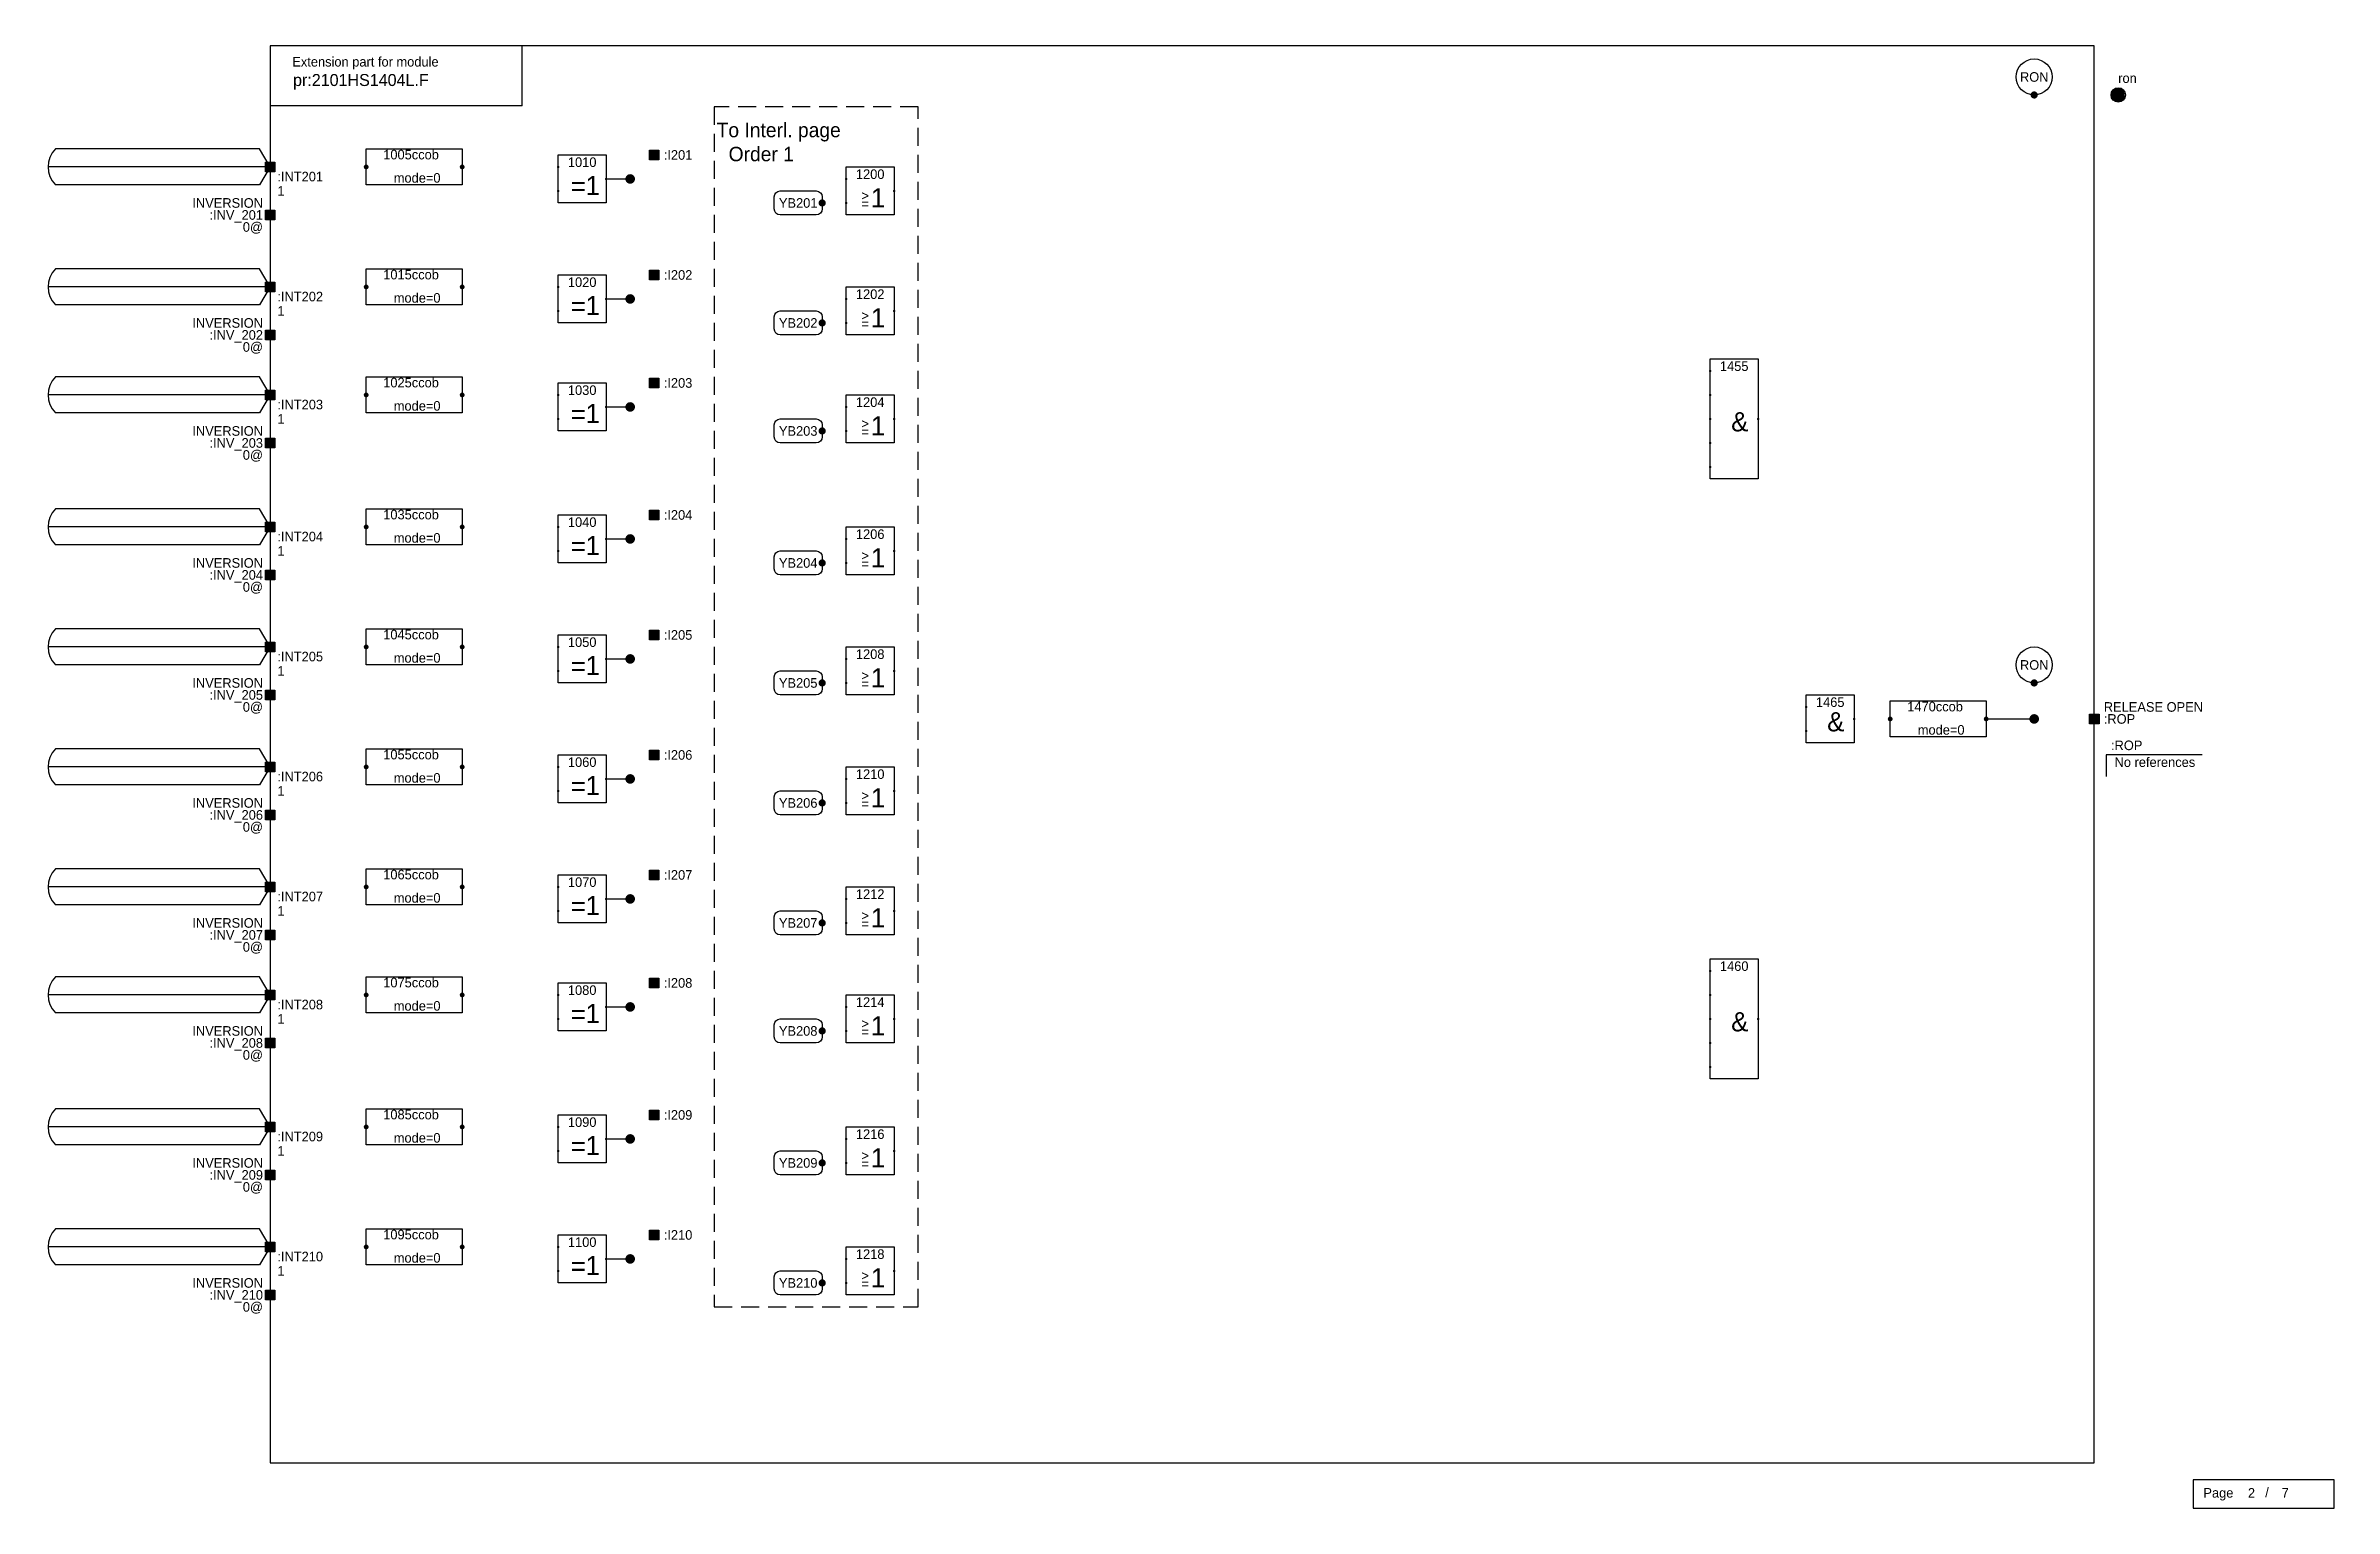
# Model space of a CAD drawing. Extents: x 0 to 2880, y 21 to 2078.
# Drawn here: x 6 to 960, y 741 to 1350 of the extents above; entities that cross this region are included whole.
import ezdxf
from ezdxf.enums import TextEntityAlignment as Align

# ---------------------------------------------------------------- set-up
doc = ezdxf.new("R2010")
doc.units = 0
doc.header["$LTSCALE"] = 15
doc.header["$MEASUREMENT"] = 0
doc.linetypes.add('DASHED', pattern=[0.75, 0.5, -0.25])
doc.layers.get('0').update_dxf_attribs({"linetype": 'CONTINUOUS'})
for name, color, linetype in [('2', 7, 'CONTINUOUS'), ('2_COM', 7, 'CONTINUOUS'), ('CROSSREF', 7, 'CONTINUOUS')]:
    doc.layers.add(name, color=color, linetype=linetype)
doc.styles.add('MONOTXT', font='MetsoMono.ttf')
doc.styles.get("Standard").update_dxf_attribs({"font": 'MetsoMono.ttf'})
doc.styles.add('TXT', font='MetsoMono.ttf')

msp = doc.modelspace()

# ---------------------------------------------------------------- texts
at = {"layer": '2_COM', "color": 6, "style": 'MONOTXT'}
for s, p in [('To Interl. page', (286.01, 1312.39)), ('Order 1', (291.01, 1302.39))]:
    msp.add_text(s, height=6, dxfattribs=at).set_placement(p)

# ---------------------------------------------------------------- blocks, each defined once
blk = doc.blocks.new('-SADMIN')
blk.add_lwpolyline([(1.28, 33), (1.28, 21.12), (60.01, 21.12), (60.01, 33), (1.28, 33)])
at = {"color": 7, "style": 'TXT'}
blk.add_text('Page', height=4, dxfattribs=at).set_placement((5.5, 25.54))
blk.add_text('/', height=4).set_placement((31.25, 25.72))
at = {"color": 7}
for tag, p in [('$PAGE_NO', (24.05, 25.52)), ('$PAGE_TOTAL', (38.1, 25.54))]:
    blk.add_attdef(tag, p, '', height=4, dxfattribs=at)
at = {"color": 7, "style": 'TXT', "flags": 1}
blk.add_attdef('$PAGE_CURR', (21.19, 20.01), '', height=4, dxfattribs=at)
at = {"color": 7, "flags": 1}
blk.add_attdef('$PAGE_SIZE', (21.19, 14.96), '', height=4, dxfattribs=at)
blk = doc.blocks.new('-EADMINM')
for q in [(205, 630.5), (100, 605.5)]:
    blk.add_line((205, 605.5), q)
at = {"color": 7}
blk.add_lwpolyline([(100, 40), (860, 40), (860, 630.5), (100, 630.5)], close=True, dxfattribs=at)
blk.add_text('Extension part for module', height=4).set_placement((109.21, 621.84))
blk.add_attdef('$NAME', (109.54, 613.73), '', height=5)
blk = doc.blocks.new('-OPBIN')
at = {"color": 7}
blk.add_lwpolyline([(-2, 2), (2, 2), (2, -2), (-2, -2)], close=True, dxfattribs=at)
blk.add_solid([(-1.95, 1.95), (1.95, 1.95), (-1.95, -1.95), (1.95, -1.95)], dxfattribs=at)
at = {"color": 7, "style": 'TXT'}
for tag, p, flags in [('$TYPE', (4, 8), 3), ('$CP', (0, -1.6), 2)]:
    blk.add_attdef(tag, p, '', height=4, dxfattribs=dict(at, flags=flags))
for tag, p in [('$COMMENT', (4, 3)), ('$NAME', (4, -2)), ('$VALUE', (4, -7))]:
    blk.add_attdef(tag, p, '', height=4, dxfattribs=at)
blk = doc.blocks.new('-LABELD')
at = {"const_width": 1.5}
blk.add_lwpolyline([(0, -0.75, 1), (0, 0.75, 1)], format="xyb", close=True, dxfattribs=at)
blk.add_circle((0, 7.5), 7.5)
blk.add_attdef('$NAME', text='', height=4).set_placement((0, 7.5), align=Align.MIDDLE)
at = {"color": 7}
for tag, p in [('$COMMENT1', (9.85, 8.16)), ('$COMMENT2', (9.85, 2.32))]:
    blk.add_attdef(tag, p, '', height=4, dxfattribs=at)
at = {"flags": 2}
blk.add_attdef('$CP', (0, 0), '', height=2.5, dxfattribs=at)
blk = doc.blocks.new('-INTBIN')
at = {"color": 7, "const_width": 2.75}
blk.add_lwpolyline([(-1.38, 0, 1), (1.38, 0, 1)], format="xyb", close=True, dxfattribs=at)
at = {"color": 7}
blk.add_circle((0, 0), 3, dxfattribs=at)
at = {"color": 7, "style": 'TXT'}
for tag, p, flags in [('$TYPE', (-0.5, 20), 3), ('$CP', (0, -1.6), 2), ('$DIMENSIO', (0.5, -14), 1)]:
    blk.add_attdef(tag, p, '', height=4, dxfattribs=dict(at, flags=flags))
for tag, p in [('$NAME', (0, 5)), ('$COMMENT', (5, -2)), ('$VALUE', (5, -9))]:
    blk.add_attdef(tag, p, '', height=4, dxfattribs=at)
blk = doc.blocks.new('-EPIBIN')
at = {"color": 7}
for points in [[(0, 0), (-92.5, 0)], [(0, 0), (-4.5, 7.5), (-89.5, 7.5)], [(0, 0), (-4.5, -7.5), (-89.5, -7.5)]]:
    blk.add_lwpolyline(points, dxfattribs=at)
blk.add_lwpolyline([(-2, 2), (2, 2), (2, -2), (-2, -2)], close=True, dxfattribs=at)
blk.add_arc((-81.63, 0), 10.88, 136.4, 223.6, dxfattribs=at)
blk.add_solid([(-1.95, 1.95), (1.95, 1.95), (-1.95, -1.95), (1.95, -1.95)], dxfattribs=at)
at = {"color": 7, "style": 'TXT'}
for tag, p in [('$NAME', (-89, 2)), ('$COMMENT', (-89, -6)), ('$PNAME', (3, -6)), ('$VALUE', (3, -12))]:
    blk.add_attdef(tag, p, '', height=4, dxfattribs=at)
for tag, p, flags in [('$TYPE', (-34, 2), 3), ('$CP', (0, -1.6), 2), ('$TRANSFER', (-53, -6), 3), ('$RATE', (-89, -14), 1)]:
    blk.add_attdef(tag, p, '', height=4, dxfattribs=dict(at, flags=flags))
blk.add_attdef('$COMMENTP', text='', height=4, dxfattribs=at).set_placement((58, -6), align=Align.RIGHT)
blk = doc.blocks.new('-LOX2L')
at = {"color": 7, "const_width": 0.5}
for points in [[(-0.25, 0, 1), (0.25, 0, 1)], [(-0.25, -10, 1), (0.25, -10, 1)], [(19.75, -5, 1), (20.25, -5, 1)]]:
    blk.add_lwpolyline(points, format="xyb", close=True, dxfattribs=at)
blk.add_lwpolyline([(0, 5), (20, 5), (20, -15), (0, -15), (0, 5)])
at = {"color": 7}
for s, p in [('=', (5.3, -11.92)), ('1', (11.43, -11.72))]:
    blk.add_text(s, height=8, dxfattribs=at).set_placement(p)
for tag, p in [('NOTA', (-5.6, -3)), ('NOTO', (20, -8)), ('NOTB', (-5.6, -13))]:
    blk.add_attdef(tag, p, '', height=9)
for tag, p, height, flags in [('A<BIN', (-1.91, -1.95), 4, 2), ('B<BIN', (-1.91, -11.77), 4, 2), ('$&F-ROW1', (6.29, -13.8), 1, 3)]:
    blk.add_attdef(tag, p, '', height=height, dxfattribs=dict(at, flags=flags))
blk.add_attdef('$ORDER', text='', height=4).set_placement((10, 0), align=Align.CENTER)
at = {"color": 7, "flags": 2}
blk.add_attdef('O>BIN', text='', height=4, dxfattribs=at).set_placement((16.01, -6.95), align=Align.RIGHT)
at = {"flags": 3}
blk.add_attdef('$NAME', (0.75, -6.53), '', height=4, dxfattribs=at)
blk = doc.blocks.new('CCOB_SMALL')
at = {"color": 7, "const_width": 1}
for points in [[(-0.5, 0, 1), (0.5, 0, 1)], [(39.5, 0, 1), (40.5, 0, 1)]]:
    blk.add_lwpolyline(points, format="xyb", close=True, dxfattribs=at)
at = {"color": 7}
blk.add_lwpolyline([(0, 7.5), (40, 7.5), (40, -7.5), (0, -7.5)], close=True, dxfattribs=at)
blk.add_text('ccob', height=4, dxfattribs=at).set_placement((19, 3.15))
blk.add_text('mode=', height=4, dxfattribs=at).set_placement((28, -6.55), align=Align.RIGHT)
for tag, p, flags in [('$NAME', (15, 7.5), 3), ('IN<', (2, -1.5), 2), ('CND<', (0, -15), 1), ('FMASK=', (0, -20), 1)]:
    blk.add_attdef(tag, p, '', height=4, dxfattribs=dict(at, flags=flags))
blk.add_attdef('$ORDER', text='', height=4, dxfattribs=at).set_placement((19, 3.15), align=Align.RIGHT)
at = {"color": 7, "flags": 2}
blk.add_attdef('OUT>', text='', height=4, dxfattribs=at).set_placement((38, -1.5), align=Align.RIGHT)
at = {"color": 7}
blk.add_attdef('MODE=', (28, -6.55), '', height=4, dxfattribs=at)
blk = doc.blocks.new('-IPBIN')
at = {"color": 7}
blk.add_lwpolyline([(-2, 2), (2, 2), (2, -2), (-2, -2)], close=True, dxfattribs=at)
blk.add_solid([(-1.95, 1.95), (1.95, 1.95), (-1.95, -1.95), (1.95, -1.95)], dxfattribs=at)
at = {"color": 7, "style": 'TXT'}
for tag, p, flags in [('$TYPE', (4, 8), 3), ('$CP', (0, -1.6), 2)]:
    blk.add_attdef(tag, p, '', height=4, dxfattribs=dict(at, flags=flags))
for tag, p in [('$COMMENT', (-3, 3)), ('$NAME', (-3, -2)), ('$VALUE', (-3, -7))]:
    blk.add_attdef(tag, text='', height=4, dxfattribs=at).set_placement(p, align=Align.RIGHT)
blk = doc.blocks.new('-LOA5L')
at = {"color": 7, "const_width": 0.5}
for points in [[(-0.25, 0, 1), (0.25, 0, 1)], [(-0.25, -10, 1), (0.25, -10, 1)], [(-0.25, -20, 1), (0.25, -20, 1)], [(19.75, -20, 1), (20.25, -20, 1)], [(-0.25, -30, 1), (0.25, -30, 1)], [(-0.25, -40, 1), (0.25, -40, 1)]]:
    blk.add_lwpolyline(points, format="xyb", close=True, dxfattribs=at)
blk.add_lwpolyline([(0, 5), (20, 5), (20, -45), (0, -45), (0, 5)])
at = {"color": 7}
blk.add_text('&', height=8, dxfattribs=at).set_placement((8.74, -25.17))
for tag, p in [('NOTA', (-5.6, -3)), ('NOTB', (-5.6, -13)), ('NOTC', (-5.6, -23)), ('NOTO', (20, -23)), ('NOTD', (-5.6, -33)), ('NOTE', (-5.6, -43))]:
    blk.add_attdef(tag, p, '', height=9)
for tag, p, height, flags in [('A<BIN', (-1.91, -1.95), 4, 2), ('B<BIN', (-1.91, -11.95), 4, 2), ('C<BIN', (-1.91, -21.77), 4, 2), ('D<BIN', (-1.91, -31.77), 4, 2), ('E<BIN', (-1.91, -41.77), 4, 2), ('$&F-ROW1', (6.29, -43.8), 1, 3)]:
    blk.add_attdef(tag, p, '', height=height, dxfattribs=dict(at, flags=flags))
blk.add_attdef('$ORDER', text='', height=4).set_placement((10, 0), align=Align.CENTER)
at = {"color": 7, "flags": 2}
blk.add_attdef('O>BIN', text='', height=4, dxfattribs=at).set_placement((16.01, -21.95), align=Align.RIGHT)
at = {"flags": 3}
blk.add_attdef('$NAME', (0.75, -21.53), '', height=4, dxfattribs=at)
blk = doc.blocks.new('-LOA2L')
at = {"color": 7, "const_width": 0.5}
for points in [[(-0.25, 0, 1), (0.25, 0, 1)], [(-0.25, -10, 1), (0.25, -10, 1)], [(19.75, -5, 1), (20.25, -5, 1)]]:
    blk.add_lwpolyline(points, format="xyb", close=True, dxfattribs=at)
blk.add_lwpolyline([(0, 5), (20, 5), (20, -15), (0, -15), (0, 5)])
at = {"color": 7}
blk.add_text('&', height=8, dxfattribs=at).set_placement((8.74, -10.17))
for tag, p in [('NOTA', (-5.6, -3)), ('NOTO', (20, -8)), ('NOTB', (-5.6, -13))]:
    blk.add_attdef(tag, p, '', height=9)
for tag, p, height, flags in [('A<BIN', (-1.91, -1.95), 4, 2), ('B<BIN', (-1.91, -11.77), 4, 2), ('$&F-ROW1', (6.29, -13.8), 1, 3)]:
    blk.add_attdef(tag, p, '', height=height, dxfattribs=dict(at, flags=flags))
blk.add_attdef('$ORDER', text='', height=4).set_placement((10, 0), align=Align.CENTER)
at = {"color": 7, "flags": 2}
blk.add_attdef('O>BIN', text='', height=4, dxfattribs=at).set_placement((16.01, -6.95), align=Align.RIGHT)
at = {"flags": 3}
blk.add_attdef('$NAME', (0.75, -6.53), '', height=4, dxfattribs=at)
blk = doc.blocks.new('-LABEL_LEFT')
at = {"color": 7}
blk.add_lwpolyline([(-17.5, 5), (-2.5, 5, -0.41), (0, 2.5), (0, -2.5, -0.41), (-2.5, -5), (-17.5, -5, -0.41), (-20, -2.5), (-20, 2.5, -0.41), (-17.5, 5)], format="xyb", dxfattribs=at)
at = {"const_width": 1.5}
blk.add_lwpolyline([(0, -0.75, 1), (0, 0.75, 1)], format="xyb", close=True, dxfattribs=at)
at = {"color": 7}
for tag, p in [('$COMMENT1', (-23, 0)), ('$COMMENT2', (-23, -5))]:
    blk.add_attdef(tag, text='', height=4, dxfattribs=at).set_placement(p, align=Align.MIDDLE_RIGHT)
blk.add_attdef('$NAME', text='', height=4).set_placement((-10, 0), align=Align.MIDDLE)
at = {"flags": 2}
blk.add_attdef('$CP', (0, 0), '', height=2.5, dxfattribs=at)
blk = doc.blocks.new('-LOO2L')
at = {"color": 7, "const_width": 0.5}
for points in [[(-0.25, 0, 1), (0.25, 0, 1)], [(-0.25, -10, 1), (0.25, -10, 1)], [(19.75, -5, 1), (20.25, -5, 1)]]:
    blk.add_lwpolyline(points, format="xyb", close=True, dxfattribs=at)
blk.add_lwpolyline([(0, 5), (20, 5), (20, -15), (0, -15), (0, 5)])
at = {"color": 7}
for s, height, p in [('>', 4, (6.32, -8.93)), ('=', 4, (6.32, -12.36)), ('1', 8, (10.28, -11.87))]:
    blk.add_text(s, height=height, dxfattribs=at).set_placement(p)
for tag, p in [('NOTA', (-5.6, -3)), ('NOTO', (20, -8)), ('NOTB', (-5.6, -13))]:
    blk.add_attdef(tag, p, '', height=9)
for tag, p, height, flags in [('A<BIN', (-1.91, -1.95), 4, 2), ('B<BIN', (-1.91, -11.77), 4, 2), ('$&F-ROW1', (6.29, -13.8), 1, 3)]:
    blk.add_attdef(tag, p, '', height=height, dxfattribs=dict(at, flags=flags))
blk.add_attdef('$ORDER', text='', height=4).set_placement((10, 0), align=Align.CENTER)
at = {"color": 7, "flags": 2}
blk.add_attdef('O>BIN', text='', height=4, dxfattribs=at).set_placement((16.01, -6.95), align=Align.RIGHT)
at = {"flags": 3}
blk.add_attdef('$NAME', (0.75, -6.53), '', height=4, dxfattribs=at)
blk = doc.blocks.new('--ED_83078A')
at = {"layer": 'CROSSREF', "color": 7}
blk.add_lwpolyline([(40, -10), (0, -10), (0, -19)], dxfattribs=at)
at = {"layer": 'CROSSREF', "color": 7, "style": 'MONOTXT'}
for s, p in [(':ROP', (2, -8)), (' No references', (2, -15))]:
    blk.add_text(s, height=4, dxfattribs=at).set_placement(p)

# ---------------------------------------------------------------- linework, layer by layer
at = {"layer": '2', "color": 7}
for points in [[(835, 1330, 0, 0, 0), (865, 1330, 0, 0, 0), (865, 1330, 5, 0, 0), (870, 1330, 0, 0, 0)], [(250, 1295, 0, 0, 0), (250, 1305, 0, 0, 0), (255, 1305, 0, 0, 0), (255, 1305, 5, 0, 0), (260, 1305, 0, 0, 0)], [(100, 1300, 0, 0, 0), (135, 1300, 0, 0, 0), (135, 1300, 5, 0, 0), (140, 1300, 0, 0, 0)], [(180, 1300, 0, 0, 0), (215, 1300, 0, 0, 0), (215, 1300, 0, 0, 0), (215, 1300, 5, 0, 0), (220, 1300, 0, 0, 0)], [(250, 1295, 0, 0, 0), (335, 1295, 0, 0, 0), (335, 1295, 5, 0, 0), (340, 1295, 0, 0, 0)], [(100, 1280, 0, 0, 0), (205, 1280, 0, 0, 0), (205, 1290, 0, 0, 0), (215, 1290, 0, 0, 0), (215, 1290, 5, 0, 0), (220, 1290, 0, 0, 0)], [(330, 1285, 0, 0, 0), (335, 1285, 0, 0, 0), (335, 1285, 5, 0, 0), (340, 1285, 0, 0, 0)], [(360, 1290, 0, 0, 0), (675, 1290, 0, 0, 0), (675, 1215, 0, 0, 0), (695, 1215, 0, 0, 0), (695, 1215, 5, 0, 0), (700, 1215, 0, 0, 0)], [(100, 1250, 0, 0, 0), (135, 1250, 0, 0, 0), (135, 1250, 5, 0, 0), (140, 1250, 0, 0, 0)], [(180, 1250, 0, 0, 0), (215, 1250, 0, 0, 0), (215, 1250, 0, 0, 0), (215, 1250, 5, 0, 0), (220, 1250, 0, 0, 0)], [(250, 1245, 0, 0, 0), (250, 1255, 0, 0, 0), (255, 1255, 0, 0, 0), (255, 1255, 5, 0, 0), (260, 1255, 0, 0, 0)], [(100, 1230, 0, 0, 0), (205, 1230, 0, 0, 0), (205, 1240, 0, 0, 0), (215, 1240, 0, 0, 0), (215, 1240, 5, 0, 0), (220, 1240, 0, 0, 0)], [(250, 1245, 0, 0, 0), (335, 1245, 0, 0, 0), (335, 1245, 5, 0, 0), (340, 1245, 0, 0, 0)], [(360, 1240, 0, 0, 0), (660, 1240, 0, 0, 0), (660, 1205, 0, 0, 0), (695, 1205, 0, 0, 0), (695, 1205, 5, 0, 0), (700, 1205, 0, 0, 0)], [(330, 1235, 0, 0, 0), (335, 1235, 0, 0, 0), (335, 1235, 5, 0, 0), (340, 1235, 0, 0, 0)], [(250, 1200, 0, 0, 0), (250, 1210, 0, 0, 0), (255, 1210, 0, 0, 0), (255, 1210, 5, 0, 0), (260, 1210, 0, 0, 0)], [(100, 1205, 0, 0, 0), (135, 1205, 0, 0, 0), (135, 1205, 5, 0, 0), (140, 1205, 0, 0, 0)], [(180, 1205, 0, 0, 0), (215, 1205, 0, 0, 0), (215, 1205, 0, 0, 0), (215, 1205, 5, 0, 0), (220, 1205, 0, 0, 0)], [(250, 1200, 0, 0, 0), (335, 1200, 0, 0, 0), (335, 1200, 5, 0, 0), (340, 1200, 0, 0, 0)], [(100, 1185, 0, 0, 0), (205, 1185, 0, 0, 0), (205, 1195, 0, 0, 0), (215, 1195, 0, 0, 0), (215, 1195, 5, 0, 0), (220, 1195, 0, 0, 0)], [(330, 1190, 0, 0, 0), (335, 1190, 0, 0, 0), (335, 1190, 5, 0, 0), (340, 1190, 0, 0, 0)], [(360, 1195, 0, 0, 0), (695, 1195, 0, 0, 0), (695, 1195, 5, 0, 0), (700, 1195, 0, 0, 0)], [(720, 1195, 0, 0, 0), (730, 1195, 0, 0, 0), (730, 1075, 0, 0, 0), (735, 1075, 0, 0, 0), (735, 1075, 5, 0, 0), (740, 1075, 0, 0, 0)], [(360, 1140, 0, 0, 0), (660, 1140, 0, 0, 0), (660, 1185, 0, 0, 0), (695, 1185, 0, 0, 0), (695, 1185, 5, 0, 0), (700, 1185, 0, 0, 0)], [(360, 1090, 0, 0, 0), (675, 1090, 0, 0, 0), (675, 1175, 0, 0, 0), (695, 1175, 0, 0, 0), (695, 1175, 5, 0, 0), (700, 1175, 0, 0, 0)], [(250, 1145, 0, 0, 0), (250, 1155, 0, 0, 0), (255, 1155, 0, 0, 0), (255, 1155, 5, 0, 0), (260, 1155, 0, 0, 0)], [(100, 1150, 0, 0, 0), (135, 1150, 0, 0, 0), (135, 1150, 5, 0, 0), (140, 1150, 0, 0, 0)], [(180, 1150, 0, 0, 0), (215, 1150, 0, 0, 0), (215, 1150, 0, 0, 0), (215, 1150, 5, 0, 0), (220, 1150, 0, 0, 0)], [(250, 1145, 0, 0, 0), (335, 1145, 0, 0, 0), (335, 1145, 5, 0, 0), (340, 1145, 0, 0, 0)], [(100, 1130, 0, 0, 0), (205, 1130, 0, 0, 0), (205, 1140, 0, 0, 0), (215, 1140, 0, 0, 0), (215, 1140, 5, 0, 0), (220, 1140, 0, 0, 0)], [(330, 1135, 0, 0, 0), (335, 1135, 0, 0, 0), (335, 1135, 5, 0, 0), (340, 1135, 0, 0, 0)], [(250, 1095, 0, 0, 0), (250, 1105, 0, 0, 0), (255, 1105, 0, 0, 0), (255, 1105, 5, 0, 0), (260, 1105, 0, 0, 0)], [(100, 1100, 0, 0, 0), (135, 1100, 0, 0, 0), (135, 1100, 5, 0, 0), (140, 1100, 0, 0, 0)], [(180, 1100, 0, 0, 0), (215, 1100, 0, 0, 0), (215, 1100, 0, 0, 0), (215, 1100, 5, 0, 0), (220, 1100, 0, 0, 0)], [(250, 1095, 0, 0, 0), (335, 1095, 0, 0, 0), (335, 1095, 5, 0, 0), (340, 1095, 0, 0, 0)], [(100, 1080, 0, 0, 0), (205, 1080, 0, 0, 0), (205, 1090, 0, 0, 0), (215, 1090, 0, 0, 0), (215, 1090, 5, 0, 0), (220, 1090, 0, 0, 0)], [(330, 1085, 0, 0, 0), (335, 1085, 0, 0, 0), (335, 1085, 5, 0, 0), (340, 1085, 0, 0, 0)], [(835, 1070, 0, 0, 0), (835, 1080, 0, 0, 0), (835, 1080, 5, 0, 0), (835, 1085, 0, 0, 0)], [(760, 1070, 0, 0, 0), (770, 1070, 0, 0, 0), (770, 1070, 5, 0, 0), (775, 1070, 0, 0, 0)], [(835, 1070, 0, 0, 0), (855, 1070, 0, 0, 0), (855, 1070, 5, 0, 0), (860, 1070, 0, 0, 0)], [(720, 945, 0, 0, 0), (730, 945, 0, 0, 0), (730, 1065, 0, 0, 0), (735, 1065, 0, 0, 0), (735, 1065, 5, 0, 0), (740, 1065, 0, 0, 0)], [(100, 1050, 0, 0, 0), (135, 1050, 0, 0, 0), (135, 1050, 5, 0, 0), (140, 1050, 0, 0, 0)], [(180, 1050, 0, 0, 0), (215, 1050, 0, 0, 0), (215, 1050, 0, 0, 0), (215, 1050, 5, 0, 0), (220, 1050, 0, 0, 0)], [(250, 1045, 0, 0, 0), (250, 1055, 0, 0, 0), (255, 1055, 0, 0, 0), (255, 1055, 5, 0, 0), (260, 1055, 0, 0, 0)], [(100, 1030, 0, 0, 0), (205, 1030, 0, 0, 0), (205, 1040, 0, 0, 0), (215, 1040, 0, 0, 0), (215, 1040, 5, 0, 0), (220, 1040, 0, 0, 0)], [(250, 1045, 0, 0, 0), (335, 1045, 0, 0, 0), (335, 1045, 5, 0, 0), (340, 1045, 0, 0, 0)], [(360, 1040, 0, 0, 0), (675, 1040, 0, 0, 0), (675, 965, 0, 0, 0), (695, 965, 0, 0, 0), (695, 965, 5, 0, 0), (700, 965, 0, 0, 0)], [(330, 1035, 0, 0, 0), (335, 1035, 0, 0, 0), (335, 1035, 5, 0, 0), (340, 1035, 0, 0, 0)], [(100, 1000, 0, 0, 0), (135, 1000, 0, 0, 0), (135, 1000, 5, 0, 0), (140, 1000, 0, 0, 0)], [(180, 1000, 0, 0, 0), (215, 1000, 0, 0, 0), (215, 1000, 0, 0, 0), (215, 1000, 5, 0, 0), (220, 1000, 0, 0, 0)], [(250, 995, 0, 0, 0), (250, 1005, 0, 0, 0), (255, 1005, 0, 0, 0), (255, 1005, 5, 0, 0), (260, 1005, 0, 0, 0)], [(100, 980, 0, 0, 0), (205, 980, 0, 0, 0), (205, 990, 0, 0, 0), (215, 990, 0, 0, 0), (215, 990, 5, 0, 0), (220, 990, 0, 0, 0)], [(250, 995, 0, 0, 0), (335, 995, 0, 0, 0), (335, 995, 5, 0, 0), (340, 995, 0, 0, 0)], [(360, 990, 0, 0, 0), (660, 990, 0, 0, 0), (660, 955, 0, 0, 0), (695, 955, 0, 0, 0), (695, 955, 5, 0, 0), (700, 955, 0, 0, 0)], [(330, 985, 0, 0, 0), (335, 985, 0, 0, 0), (335, 985, 5, 0, 0), (340, 985, 0, 0, 0)], [(100, 955, 0, 0, 0), (135, 955, 0, 0, 0), (135, 955, 5, 0, 0), (140, 955, 0, 0, 0)], [(180, 955, 0, 0, 0), (215, 955, 0, 0, 0), (215, 955, 0, 0, 0), (215, 955, 5, 0, 0), (220, 955, 0, 0, 0)], [(250, 950, 0, 0, 0), (250, 960, 0, 0, 0), (255, 960, 0, 0, 0), (255, 960, 5, 0, 0), (260, 960, 0, 0, 0)], [(100, 935, 0, 0, 0), (205, 935, 0, 0, 0), (205, 945, 0, 0, 0), (215, 945, 0, 0, 0), (215, 945, 5, 0, 0), (220, 945, 0, 0, 0)], [(250, 950, 0, 0, 0), (335, 950, 0, 0, 0), (335, 950, 5, 0, 0), (340, 950, 0, 0, 0)], [(360, 945, 0, 0, 0), (695, 945, 0, 0, 0), (695, 945, 5, 0, 0), (700, 945, 0, 0, 0)], [(330, 940, 0, 0, 0), (335, 940, 0, 0, 0), (335, 940, 5, 0, 0), (340, 940, 0, 0, 0)], [(360, 890, 0, 0, 0), (660, 890, 0, 0, 0), (660, 935, 0, 0, 0), (695, 935, 0, 0, 0), (695, 935, 5, 0, 0), (700, 935, 0, 0, 0)], [(360, 840, 0, 0, 0), (675, 840, 0, 0, 0), (675, 925, 0, 0, 0), (695, 925, 0, 0, 0), (695, 925, 5, 0, 0), (700, 925, 0, 0, 0)], [(250, 895, 0, 0, 0), (250, 905, 0, 0, 0), (255, 905, 0, 0, 0), (255, 905, 5, 0, 0), (260, 905, 0, 0, 0)], [(100, 900, 0, 0, 0), (135, 900, 0, 0, 0), (135, 900, 5, 0, 0), (140, 900, 0, 0, 0)], [(180, 900, 0, 0, 0), (215, 900, 0, 0, 0), (215, 900, 0, 0, 0), (215, 900, 5, 0, 0), (220, 900, 0, 0, 0)], [(250, 895, 0, 0, 0), (335, 895, 0, 0, 0), (335, 895, 5, 0, 0), (340, 895, 0, 0, 0)], [(100, 880, 0, 0, 0), (205, 880, 0, 0, 0), (205, 890, 0, 0, 0), (215, 890, 0, 0, 0), (215, 890, 5, 0, 0), (220, 890, 0, 0, 0)], [(330, 885, 0, 0, 0), (335, 885, 0, 0, 0), (335, 885, 5, 0, 0), (340, 885, 0, 0, 0)], [(100, 850, 0, 0, 0), (135, 850, 0, 0, 0), (135, 850, 5, 0, 0), (140, 850, 0, 0, 0)], [(180, 850, 0, 0, 0), (215, 850, 0, 0, 0), (215, 850, 0, 0, 0), (215, 850, 5, 0, 0), (220, 850, 0, 0, 0)], [(250, 845, 0, 0, 0), (250, 855, 0, 0, 0), (255, 855, 0, 0, 0), (255, 855, 5, 0, 0), (260, 855, 0, 0, 0)], [(100, 830, 0, 0, 0), (205, 830, 0, 0, 0), (205, 840, 0, 0, 0), (215, 840, 0, 0, 0), (215, 840, 5, 0, 0), (220, 840, 0, 0, 0)], [(250, 845, 0, 0, 0), (335, 845, 0, 0, 0), (335, 845, 5, 0, 0), (340, 845, 0, 0, 0)], [(330, 835, 0, 0, 0), (335, 835, 0, 0, 0), (335, 835, 5, 0, 0), (340, 835, 0, 0, 0)]]:
    msp.add_lwpolyline(points, format="xyseb", dxfattribs=at)
at = {"layer": '2', "color": 7, "const_width": 2}
for points in [[(249, 1295, 1), (251, 1295, 1)], [(249, 1245, 1), (251, 1245, 1)], [(249, 1200, 1), (251, 1200, 1)], [(249, 1145, 1), (251, 1145, 1)], [(249, 1095, 1), (251, 1095, 1)], [(834, 1070, 1), (836, 1070, 1)], [(249, 1045, 1), (251, 1045, 1)], [(249, 995, 1), (251, 995, 1)], [(249, 950, 1), (251, 950, 1)], [(249, 895, 1), (251, 895, 1)], [(249, 845, 1), (251, 845, 1)]]:
    msp.add_lwpolyline(points, format="xyb", close=True, dxfattribs=at)
at = {"layer": '2', "color": 7}
for points in [[(240, 1295), (250, 1295)], [(240, 1245), (250, 1245)], [(240, 1200), (250, 1200)], [(240, 1145), (250, 1145)], [(240, 1095), (250, 1095)], [(815, 1070), (835, 1070)], [(240, 1045), (250, 1045)], [(240, 995), (250, 995)], [(240, 950), (250, 950)], [(240, 895), (250, 895)], [(240, 845), (250, 845)]]:
    msp.add_lwpolyline(points, dxfattribs=at)
at = {"layer": '2_COM', "color": 6, "linetype": 'DASHED'}
msp.add_lwpolyline([(285, 1325), (285, 825), (370, 825), (370, 1325), (285, 1325)], dxfattribs=at)

# ---------------------------------------------------------------- block references
at = {"layer": '2', "color": 7}
ref = msp.add_blockref('-EADMINM', (0, 720), dxfattribs=at)
ref.add_attrib('$NAME', 'pr:2101HS1404L.F', (109.54, 1333.73), dxfattribs={"height": 5})
ref = msp.add_blockref('-LABELD', (835, 1330), dxfattribs=at)
ref.add_attrib('$NAME', 'RON', dxfattribs={"height": 4}).set_placement((835, 1337.5), align=Align.MIDDLE)
ref = msp.add_blockref('-INTBIN', (870, 1330), dxfattribs=at)
ref.add_attrib('$NAME', 'ron', (870, 1335), dxfattribs={"color": 7, "height": 4, "style": 'TXT'})
ref = msp.add_blockref('-EPIBIN', (100, 1300), dxfattribs=at)
ref.add_attrib('$PNAME', ':INT201', (103, 1294), dxfattribs={"height": 4})
ref.add_attrib('$VALUE', '1', (103, 1288), dxfattribs={"color": 7, "height": 4})
ref = msp.add_blockref('CCOB_SMALL', (140, 1300), dxfattribs=at)
ref.add_attrib('$ORDER', '1005', dxfattribs={"color": 7, "height": 4}).set_placement((159, 1303.15), align=Align.RIGHT)
ref.add_attrib('MODE=', '0', (168, 1293.45), dxfattribs={"color": 7, "height": 4})
ref = msp.add_blockref('-OPBIN', (260, 1305), dxfattribs=at)
ref.add_attrib('$NAME', ':I201', (264, 1303), dxfattribs={"color": 7, "height": 4, "style": 'TXT'})
ref = msp.add_blockref('-LOX2L', (220, 1300), dxfattribs=at)
ref.add_attrib('$ORDER', '1010', dxfattribs={"height": 4}).set_placement((230, 1300), align=Align.CENTER)
ref = msp.add_blockref('-LOO2L', (340, 1295), dxfattribs=at)
ref.add_attrib('$ORDER', '1200', dxfattribs={"height": 4}).set_placement((350, 1295), align=Align.CENTER)
ref = msp.add_blockref('-LABEL_LEFT', (330, 1285), dxfattribs=at)
ref.add_attrib('$NAME', 'YB201', dxfattribs={"height": 4}).set_placement((320, 1285), align=Align.MIDDLE)
ref = msp.add_blockref('-IPBIN', (100, 1280), dxfattribs=at)
ref.add_attrib('$NAME', ':INV_201', dxfattribs={"color": 7, "height": 4, "style": 'TXT'}).set_placement((97, 1278), align=Align.RIGHT)
ref.add_attrib('$COMMENT', 'INVERSION', dxfattribs={"color": 7, "height": 4, "style": 'TXT'}).set_placement((97, 1283), align=Align.RIGHT)
ref.add_attrib('$VALUE', '0@', dxfattribs={"color": 7, "height": 4, "style": 'TXT'}).set_placement((97, 1273), align=Align.RIGHT)
ref = msp.add_blockref('-EPIBIN', (100, 1250), dxfattribs=at)
ref.add_attrib('$PNAME', ':INT202', (103, 1244), dxfattribs={"height": 4})
ref.add_attrib('$VALUE', '1', (103, 1238), dxfattribs={"color": 7, "height": 4})
ref = msp.add_blockref('CCOB_SMALL', (140, 1250), dxfattribs=at)
ref.add_attrib('$ORDER', '1015', dxfattribs={"color": 7, "height": 4}).set_placement((159, 1253.15), align=Align.RIGHT)
ref.add_attrib('MODE=', '0', (168, 1243.45), dxfattribs={"color": 7, "height": 4})
ref = msp.add_blockref('-LOX2L', (220, 1250), dxfattribs=at)
ref.add_attrib('$ORDER', '1020', dxfattribs={"height": 4}).set_placement((230, 1250), align=Align.CENTER)
ref = msp.add_blockref('-OPBIN', (260, 1255), dxfattribs=at)
ref.add_attrib('$NAME', ':I202', (264, 1253), dxfattribs={"color": 7, "height": 4, "style": 'TXT'})
ref = msp.add_blockref('-LOO2L', (340, 1245), dxfattribs=at)
ref.add_attrib('$ORDER', '1202', dxfattribs={"height": 4}).set_placement((350, 1245), align=Align.CENTER)
ref = msp.add_blockref('-LABEL_LEFT', (330, 1235), dxfattribs=at)
ref.add_attrib('$NAME', 'YB202', dxfattribs={"height": 4}).set_placement((320, 1235), align=Align.MIDDLE)
ref = msp.add_blockref('-IPBIN', (100, 1230), dxfattribs=at)
ref.add_attrib('$NAME', ':INV_202', dxfattribs={"color": 7, "height": 4, "style": 'TXT'}).set_placement((97, 1228), align=Align.RIGHT)
ref.add_attrib('$COMMENT', 'INVERSION', dxfattribs={"color": 7, "height": 4, "style": 'TXT'}).set_placement((97, 1233), align=Align.RIGHT)
ref.add_attrib('$VALUE', '0@', dxfattribs={"color": 7, "height": 4, "style": 'TXT'}).set_placement((97, 1223), align=Align.RIGHT)
ref = msp.add_blockref('-EPIBIN', (100, 1205), dxfattribs=at)
ref.add_attrib('$PNAME', ':INT203', (103, 1199), dxfattribs={"height": 4})
ref.add_attrib('$VALUE', '1', (103, 1193), dxfattribs={"color": 7, "height": 4})
ref = msp.add_blockref('CCOB_SMALL', (140, 1205), dxfattribs=at)
ref.add_attrib('$ORDER', '1025', dxfattribs={"color": 7, "height": 4}).set_placement((159, 1208.15), align=Align.RIGHT)
ref.add_attrib('MODE=', '0', (168, 1198.45), dxfattribs={"color": 7, "height": 4})
ref = msp.add_blockref('-OPBIN', (260, 1210), dxfattribs=at)
ref.add_attrib('$NAME', ':I203', (264, 1208), dxfattribs={"color": 7, "height": 4, "style": 'TXT'})
ref = msp.add_blockref('-LOA5L', (700, 1215), dxfattribs=at)
ref.add_attrib('$ORDER', '1455', dxfattribs={"height": 4}).set_placement((710, 1215), align=Align.CENTER)
ref = msp.add_blockref('-LOX2L', (220, 1205), dxfattribs=at)
ref.add_attrib('$ORDER', '1030', dxfattribs={"height": 4}).set_placement((230, 1205), align=Align.CENTER)
ref = msp.add_blockref('-LOO2L', (340, 1200), dxfattribs=at)
ref.add_attrib('$ORDER', '1204', dxfattribs={"height": 4}).set_placement((350, 1200), align=Align.CENTER)
ref = msp.add_blockref('-IPBIN', (100, 1185), dxfattribs=at)
ref.add_attrib('$NAME', ':INV_203', dxfattribs={"color": 7, "height": 4, "style": 'TXT'}).set_placement((97, 1183), align=Align.RIGHT)
ref.add_attrib('$COMMENT', 'INVERSION', dxfattribs={"color": 7, "height": 4, "style": 'TXT'}).set_placement((97, 1188), align=Align.RIGHT)
ref.add_attrib('$VALUE', '0@', dxfattribs={"color": 7, "height": 4, "style": 'TXT'}).set_placement((97, 1178), align=Align.RIGHT)
ref = msp.add_blockref('-LABEL_LEFT', (330, 1190), dxfattribs=at)
ref.add_attrib('$NAME', 'YB203', dxfattribs={"height": 4}).set_placement((320, 1190), align=Align.MIDDLE)
ref = msp.add_blockref('-EPIBIN', (100, 1150), dxfattribs=at)
ref.add_attrib('$PNAME', ':INT204', (103, 1144), dxfattribs={"height": 4})
ref.add_attrib('$VALUE', '1', (103, 1138), dxfattribs={"color": 7, "height": 4})
ref = msp.add_blockref('CCOB_SMALL', (140, 1150), dxfattribs=at)
ref.add_attrib('$ORDER', '1035', dxfattribs={"color": 7, "height": 4}).set_placement((159, 1153.15), align=Align.RIGHT)
ref.add_attrib('MODE=', '0', (168, 1143.45), dxfattribs={"color": 7, "height": 4})
ref = msp.add_blockref('-LOX2L', (220, 1150), dxfattribs=at)
ref.add_attrib('$ORDER', '1040', dxfattribs={"height": 4}).set_placement((230, 1150), align=Align.CENTER)
ref = msp.add_blockref('-OPBIN', (260, 1155), dxfattribs=at)
ref.add_attrib('$NAME', ':I204', (264, 1153), dxfattribs={"color": 7, "height": 4, "style": 'TXT'})
ref = msp.add_blockref('-LOO2L', (340, 1145), dxfattribs=at)
ref.add_attrib('$ORDER', '1206', dxfattribs={"height": 4}).set_placement((350, 1145), align=Align.CENTER)
ref = msp.add_blockref('-IPBIN', (100, 1130), dxfattribs=at)
ref.add_attrib('$NAME', ':INV_204', dxfattribs={"color": 7, "height": 4, "style": 'TXT'}).set_placement((97, 1128), align=Align.RIGHT)
ref.add_attrib('$COMMENT', 'INVERSION', dxfattribs={"color": 7, "height": 4, "style": 'TXT'}).set_placement((97, 1133), align=Align.RIGHT)
ref.add_attrib('$VALUE', '0@', dxfattribs={"color": 7, "height": 4, "style": 'TXT'}).set_placement((97, 1123), align=Align.RIGHT)
ref = msp.add_blockref('-LABEL_LEFT', (330, 1135), dxfattribs=at)
ref.add_attrib('$NAME', 'YB204', dxfattribs={"height": 4}).set_placement((320, 1135), align=Align.MIDDLE)
ref = msp.add_blockref('-EPIBIN', (100, 1100), dxfattribs=at)
ref.add_attrib('$PNAME', ':INT205', (103, 1094), dxfattribs={"height": 4})
ref.add_attrib('$VALUE', '1', (103, 1088), dxfattribs={"color": 7, "height": 4})
ref = msp.add_blockref('CCOB_SMALL', (140, 1100), dxfattribs=at)
ref.add_attrib('$ORDER', '1045', dxfattribs={"color": 7, "height": 4}).set_placement((159, 1103.15), align=Align.RIGHT)
ref.add_attrib('MODE=', '0', (168, 1093.45), dxfattribs={"color": 7, "height": 4})
ref = msp.add_blockref('-OPBIN', (260, 1105), dxfattribs=at)
ref.add_attrib('$NAME', ':I205', (264, 1103), dxfattribs={"color": 7, "height": 4, "style": 'TXT'})
ref = msp.add_blockref('-LOX2L', (220, 1100), dxfattribs=at)
ref.add_attrib('$ORDER', '1050', dxfattribs={"height": 4}).set_placement((230, 1100), align=Align.CENTER)
ref = msp.add_blockref('-LOO2L', (340, 1095), dxfattribs=at)
ref.add_attrib('$ORDER', '1208', dxfattribs={"height": 4}).set_placement((350, 1095), align=Align.CENTER)
ref = msp.add_blockref('-LABELD', (835, 1085), dxfattribs=at)
ref.add_attrib('$NAME', 'RON', dxfattribs={"height": 4}).set_placement((835, 1092.5), align=Align.MIDDLE)
ref = msp.add_blockref('-IPBIN', (100, 1080), dxfattribs=at)
ref.add_attrib('$NAME', ':INV_205', dxfattribs={"color": 7, "height": 4, "style": 'TXT'}).set_placement((97, 1078), align=Align.RIGHT)
ref.add_attrib('$COMMENT', 'INVERSION', dxfattribs={"color": 7, "height": 4, "style": 'TXT'}).set_placement((97, 1083), align=Align.RIGHT)
ref.add_attrib('$VALUE', '0@', dxfattribs={"color": 7, "height": 4, "style": 'TXT'}).set_placement((97, 1073), align=Align.RIGHT)
ref = msp.add_blockref('-LABEL_LEFT', (330, 1085), dxfattribs=at)
ref.add_attrib('$NAME', 'YB205', dxfattribs={"height": 4}).set_placement((320, 1085), align=Align.MIDDLE)
ref = msp.add_blockref('-LOA2L', (740, 1075), dxfattribs=at)
ref.add_attrib('$ORDER', '1465', dxfattribs={"height": 4}).set_placement((750, 1075), align=Align.CENTER)
ref = msp.add_blockref('CCOB_SMALL', (775, 1070), dxfattribs=at)
ref.add_attrib('$ORDER', '1470', dxfattribs={"color": 7, "height": 4}).set_placement((794, 1073.15), align=Align.RIGHT)
ref.add_attrib('MODE=', '0', (803, 1063.45), dxfattribs={"color": 7, "height": 4})
ref = msp.add_blockref('-OPBIN', (860, 1070), dxfattribs=at)
ref.add_attrib('$NAME', ':ROP', (864, 1068), dxfattribs={"color": 7, "height": 4, "style": 'TXT'})
ref.add_attrib('$COMMENT', 'RELEASE OPEN', (864, 1073), dxfattribs={"color": 7, "height": 4, "style": 'TXT'})
ref = msp.add_blockref('-EPIBIN', (100, 1050), dxfattribs=at)
ref.add_attrib('$PNAME', ':INT206', (103, 1044), dxfattribs={"height": 4})
ref.add_attrib('$VALUE', '1', (103, 1038), dxfattribs={"color": 7, "height": 4})
ref = msp.add_blockref('CCOB_SMALL', (140, 1050), dxfattribs=at)
ref.add_attrib('$ORDER', '1055', dxfattribs={"color": 7, "height": 4}).set_placement((159, 1053.15), align=Align.RIGHT)
ref.add_attrib('MODE=', '0', (168, 1043.45), dxfattribs={"color": 7, "height": 4})
ref = msp.add_blockref('-LOX2L', (220, 1050), dxfattribs=at)
ref.add_attrib('$ORDER', '1060', dxfattribs={"height": 4}).set_placement((230, 1050), align=Align.CENTER)
ref = msp.add_blockref('-OPBIN', (260, 1055), dxfattribs=at)
ref.add_attrib('$NAME', ':I206', (264, 1053), dxfattribs={"color": 7, "height": 4, "style": 'TXT'})
ref = msp.add_blockref('-LOO2L', (340, 1045), dxfattribs=at)
ref.add_attrib('$ORDER', '1210', dxfattribs={"height": 4}).set_placement((350, 1045), align=Align.CENTER)
ref = msp.add_blockref('-LABEL_LEFT', (330, 1035), dxfattribs=at)
ref.add_attrib('$NAME', 'YB206', dxfattribs={"height": 4}).set_placement((320, 1035), align=Align.MIDDLE)
ref = msp.add_blockref('-IPBIN', (100, 1030), dxfattribs=at)
ref.add_attrib('$NAME', ':INV_206', dxfattribs={"color": 7, "height": 4, "style": 'TXT'}).set_placement((97, 1028), align=Align.RIGHT)
ref.add_attrib('$COMMENT', 'INVERSION', dxfattribs={"color": 7, "height": 4, "style": 'TXT'}).set_placement((97, 1033), align=Align.RIGHT)
ref.add_attrib('$VALUE', '0@', dxfattribs={"color": 7, "height": 4, "style": 'TXT'}).set_placement((97, 1023), align=Align.RIGHT)
ref = msp.add_blockref('-EPIBIN', (100, 1000), dxfattribs=at)
ref.add_attrib('$PNAME', ':INT207', (103, 994), dxfattribs={"height": 4})
ref.add_attrib('$VALUE', '1', (103, 988), dxfattribs={"color": 7, "height": 4})
ref = msp.add_blockref('CCOB_SMALL', (140, 1000), dxfattribs=at)
ref.add_attrib('$ORDER', '1065', dxfattribs={"color": 7, "height": 4}).set_placement((159, 1003.15), align=Align.RIGHT)
ref.add_attrib('MODE=', '0', (168, 993.45), dxfattribs={"color": 7, "height": 4})
ref = msp.add_blockref('-LOX2L', (220, 1000), dxfattribs=at)
ref.add_attrib('$ORDER', '1070', dxfattribs={"height": 4}).set_placement((230, 1000), align=Align.CENTER)
ref = msp.add_blockref('-OPBIN', (260, 1005), dxfattribs=at)
ref.add_attrib('$NAME', ':I207', (264, 1003), dxfattribs={"color": 7, "height": 4, "style": 'TXT'})
ref = msp.add_blockref('-LOO2L', (340, 995), dxfattribs=at)
ref.add_attrib('$ORDER', '1212', dxfattribs={"height": 4}).set_placement((350, 995), align=Align.CENTER)
ref = msp.add_blockref('-IPBIN', (100, 980), dxfattribs=at)
ref.add_attrib('$NAME', ':INV_207', dxfattribs={"color": 7, "height": 4, "style": 'TXT'}).set_placement((97, 978), align=Align.RIGHT)
ref.add_attrib('$COMMENT', 'INVERSION', dxfattribs={"color": 7, "height": 4, "style": 'TXT'}).set_placement((97, 983), align=Align.RIGHT)
ref.add_attrib('$VALUE', '0@', dxfattribs={"color": 7, "height": 4, "style": 'TXT'}).set_placement((97, 973), align=Align.RIGHT)
ref = msp.add_blockref('-LABEL_LEFT', (330, 985), dxfattribs=at)
ref.add_attrib('$NAME', 'YB207', dxfattribs={"height": 4}).set_placement((320, 985), align=Align.MIDDLE)
ref = msp.add_blockref('-LOA5L', (700, 965), dxfattribs=at)
ref.add_attrib('$ORDER', '1460', dxfattribs={"height": 4}).set_placement((710, 965), align=Align.CENTER)
ref = msp.add_blockref('-EPIBIN', (100, 955), dxfattribs=at)
ref.add_attrib('$PNAME', ':INT208', (103, 949), dxfattribs={"height": 4})
ref.add_attrib('$VALUE', '1', (103, 943), dxfattribs={"color": 7, "height": 4})
ref = msp.add_blockref('CCOB_SMALL', (140, 955), dxfattribs=at)
ref.add_attrib('$ORDER', '1075', dxfattribs={"color": 7, "height": 4}).set_placement((159, 958.15), align=Align.RIGHT)
ref.add_attrib('MODE=', '0', (168, 948.45), dxfattribs={"color": 7, "height": 4})
ref = msp.add_blockref('-LOX2L', (220, 955), dxfattribs=at)
ref.add_attrib('$ORDER', '1080', dxfattribs={"height": 4}).set_placement((230, 955), align=Align.CENTER)
ref = msp.add_blockref('-OPBIN', (260, 960), dxfattribs=at)
ref.add_attrib('$NAME', ':I208', (264, 958), dxfattribs={"color": 7, "height": 4, "style": 'TXT'})
ref = msp.add_blockref('-LOO2L', (340, 950), dxfattribs=at)
ref.add_attrib('$ORDER', '1214', dxfattribs={"height": 4}).set_placement((350, 950), align=Align.CENTER)
ref = msp.add_blockref('-LABEL_LEFT', (330, 940), dxfattribs=at)
ref.add_attrib('$NAME', 'YB208', dxfattribs={"height": 4}).set_placement((320, 940), align=Align.MIDDLE)
ref = msp.add_blockref('-IPBIN', (100, 935), dxfattribs=at)
ref.add_attrib('$NAME', ':INV_208', dxfattribs={"color": 7, "height": 4, "style": 'TXT'}).set_placement((97, 933), align=Align.RIGHT)
ref.add_attrib('$COMMENT', 'INVERSION', dxfattribs={"color": 7, "height": 4, "style": 'TXT'}).set_placement((97, 938), align=Align.RIGHT)
ref.add_attrib('$VALUE', '0@', dxfattribs={"color": 7, "height": 4, "style": 'TXT'}).set_placement((97, 928), align=Align.RIGHT)
ref = msp.add_blockref('-EPIBIN', (100, 900), dxfattribs=at)
ref.add_attrib('$PNAME', ':INT209', (103, 894), dxfattribs={"height": 4})
ref.add_attrib('$VALUE', '1', (103, 888), dxfattribs={"color": 7, "height": 4})
ref = msp.add_blockref('CCOB_SMALL', (140, 900), dxfattribs=at)
ref.add_attrib('$ORDER', '1085', dxfattribs={"color": 7, "height": 4}).set_placement((159, 903.15), align=Align.RIGHT)
ref.add_attrib('MODE=', '0', (168, 893.45), dxfattribs={"color": 7, "height": 4})
ref = msp.add_blockref('-OPBIN', (260, 905), dxfattribs=at)
ref.add_attrib('$NAME', ':I209', (264, 903), dxfattribs={"color": 7, "height": 4, "style": 'TXT'})
ref = msp.add_blockref('-LOX2L', (220, 900), dxfattribs=at)
ref.add_attrib('$ORDER', '1090', dxfattribs={"height": 4}).set_placement((230, 900), align=Align.CENTER)
ref = msp.add_blockref('-LOO2L', (340, 895), dxfattribs=at)
ref.add_attrib('$ORDER', '1216', dxfattribs={"height": 4}).set_placement((350, 895), align=Align.CENTER)
ref = msp.add_blockref('-IPBIN', (100, 880), dxfattribs=at)
ref.add_attrib('$NAME', ':INV_209', dxfattribs={"color": 7, "height": 4, "style": 'TXT'}).set_placement((97, 878), align=Align.RIGHT)
ref.add_attrib('$COMMENT', 'INVERSION', dxfattribs={"color": 7, "height": 4, "style": 'TXT'}).set_placement((97, 883), align=Align.RIGHT)
ref.add_attrib('$VALUE', '0@', dxfattribs={"color": 7, "height": 4, "style": 'TXT'}).set_placement((97, 873), align=Align.RIGHT)
ref = msp.add_blockref('-LABEL_LEFT', (330, 885), dxfattribs=at)
ref.add_attrib('$NAME', 'YB209', dxfattribs={"height": 4}).set_placement((320, 885), align=Align.MIDDLE)
ref = msp.add_blockref('-EPIBIN', (100, 850), dxfattribs=at)
ref.add_attrib('$PNAME', ':INT210', (103, 844), dxfattribs={"height": 4})
ref.add_attrib('$VALUE', '1', (103, 838), dxfattribs={"color": 7, "height": 4})
ref = msp.add_blockref('CCOB_SMALL', (140, 850), dxfattribs=at)
ref.add_attrib('$ORDER', '1095', dxfattribs={"color": 7, "height": 4}).set_placement((159, 853.15), align=Align.RIGHT)
ref.add_attrib('MODE=', '0', (168, 843.45), dxfattribs={"color": 7, "height": 4})
ref = msp.add_blockref('-LOX2L', (220, 850), dxfattribs=at)
ref.add_attrib('$ORDER', '1100', dxfattribs={"height": 4}).set_placement((230, 850), align=Align.CENTER)
ref = msp.add_blockref('-OPBIN', (260, 855), dxfattribs=at)
ref.add_attrib('$NAME', ':I210', (264, 853), dxfattribs={"color": 7, "height": 4, "style": 'TXT'})
ref = msp.add_blockref('-LOO2L', (340, 845), dxfattribs=at)
ref.add_attrib('$ORDER', '1218', dxfattribs={"height": 4}).set_placement((350, 845), align=Align.CENTER)
ref = msp.add_blockref('-LABEL_LEFT', (330, 835), dxfattribs=at)
ref.add_attrib('$NAME', 'YB210', dxfattribs={"height": 4}).set_placement((320, 835), align=Align.MIDDLE)
ref = msp.add_blockref('-IPBIN', (100, 830), dxfattribs=at)
ref.add_attrib('$NAME', ':INV_210', dxfattribs={"color": 7, "height": 4, "style": 'TXT'}).set_placement((97, 828), align=Align.RIGHT)
ref.add_attrib('$COMMENT', 'INVERSION', dxfattribs={"color": 7, "height": 4, "style": 'TXT'}).set_placement((97, 833), align=Align.RIGHT)
ref.add_attrib('$VALUE', '0@', dxfattribs={"color": 7, "height": 4, "style": 'TXT'}).set_placement((97, 823), align=Align.RIGHT)
ref = msp.add_blockref('-SADMIN', (900, 720), dxfattribs=at)
ref.add_attrib('$PAGE_NO', '2', (924.05, 745.52), dxfattribs={"color": 7, "height": 4})
ref.add_attrib('$PAGE_TOTAL', '7', (938.1, 745.54), dxfattribs={"color": 7, "height": 4})
at = {"layer": 'CROSSREF', "color": 7}
msp.add_blockref('--ED_83078A', (865, 1065), dxfattribs=at)

msp.set_redraw_order([(e.dxf.handle, doc.entitydb.next_handle()) for e in msp.query("TEXT MTEXT ATTDEF DIMENSION ARC_DIMENSION")])  # texts and dimensions are drawn at this point

doc.saveas('drawing.dxf')
